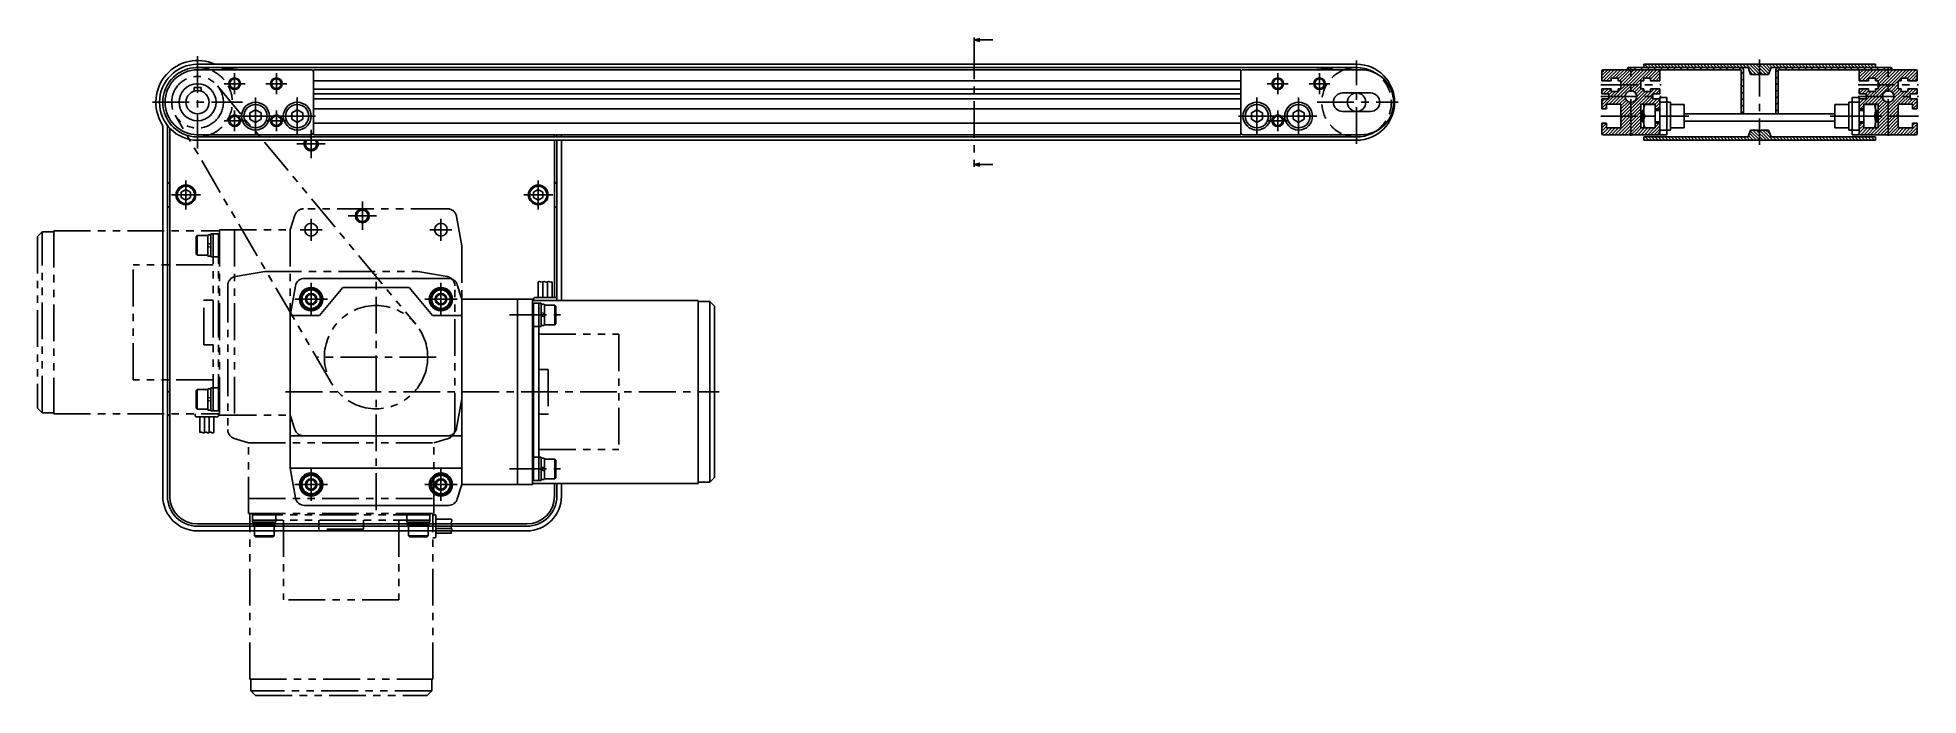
# Model space of a CAD drawing. Extents: x 0 to 1146, y -8 to 613.
# Drawn here: x 335 to 1146, y 0 to 284 of the extents above; entities that cross this region are included whole.
import ezdxf

# ---------------------------------------------------------------- set-up
doc = ezdxf.new("R2010")
doc.units = 0
doc.header["$LTSCALE"] = 0.5
for name, pattern in [('CENTER', [50.8, 31.75, -6.35, 6.35, -6.35]), ('DASHED', [19.05, 12.7, -6.35]), ('PHANTOM', [63.5, 31.75, -6.35, 6.35, -6.35, 6.35, -6.35])]:
    doc.linetypes.add(name, pattern=pattern)
doc.layers.get('0').update_dxf_attribs({"linetype": 'CONTINUOUS'})
for name, color, linetype in [('MSM_CENTER', 1, 'CENTER'), ('MSM_CONTINUOUS', 7, 'CONTINUOUS'), ('MSM_DASHED', 4, 'DASHED'), ('MSM_IMAGINARY', 6, 'PHANTOM'), ('MSM_NARROW', 5, 'CONTINUOUS')]:
    doc.layers.add(name, color=color, linetype=linetype)

# ---------------------------------------------------------------- blocks, each defined once
blk = doc.blocks.new('_OPEN30')
at = {"color": 0, "linetype": 'BYBLOCK'}
for p, q in [((-1, 0.27), (0, 0)), ((0, 0), (-1, -0.27)), ((0, 0), (-1, 0))]:
    blk.add_line(p, q, dxfattribs=at)
blk = doc.blocks.new('*U79')
at = {"layer": 'MSM_CONTINUOUS'}
blk.add_lwpolyline([(741.06, 282.9), (746.56, 282.9)], dxfattribs=at)
at = {"layer": 'MSM_CONTINUOUS', "xscale": 2.5, "yscale": 2.5, "zscale": 2.5, "rotation": 180}
blk.add_blockref('_OPEN30', (738.56, 282.9), dxfattribs=at)
blk = doc.blocks.new('*U80')
at = {"layer": 'MSM_CONTINUOUS'}
blk.add_lwpolyline([(741.06, 229.1), (746.56, 229.1)], dxfattribs=at)
at = {"layer": 'MSM_CONTINUOUS', "xscale": 2.5, "yscale": 2.5, "zscale": 2.5, "rotation": 180}
blk.add_blockref('_OPEN30', (738.56, 229.1), dxfattribs=at)

msp = doc.modelspace()

# ---------------------------------------------------------------- linework, layer by layer
at = {"layer": 'MSM_CENTER'}
for p, q in [((403.52, 275.9), (403.52, 236.1)), ((738.56, 281.9), (738.56, 230.1)), ((419.52, 268.5), (419.52, 259.5)), ((437.52, 268.5), (437.52, 259.5)), ((869.52, 268.5), (869.52, 259.5)), ((887.52, 268.5), (887.52, 259.5)), ((903.52, 238), (903.52, 274)), ((1021.89, 241.5), (1021.89, 270.5)), ((1077.39, 274.4), (1077.39, 237.6)), ((1132.89, 241.5), (1132.89, 270.5)), ((415.02, 264), (424.02, 264)), ((433.02, 264), (442.02, 264)), ((865.02, 264), (874.02, 264)), ((883.02, 264), (892.02, 264)), ((1008.89, 263.5), (1034.89, 263.5)), ((1119.89, 263.5), (1145.89, 263.5)), ((384.07, 256), (422.97, 256)), ((419.52, 252.5), (419.52, 243.5)), ((428.52, 258), (428.52, 242)), ((437.52, 252.5), (437.52, 243.5)), ((446.52, 258), (446.52, 242)), ((860.52, 258), (860.52, 242)), ((869.52, 252.5), (869.52, 243.5)), ((878.52, 258), (878.52, 242)), ((886.52, 256), (921.52, 256)), ((1008.89, 258.5), (1034.89, 258.5)), ((1119.89, 258.5), (1145.89, 258.5)), ((415.02, 248), (424.02, 248)), ((420.52, 250), (436.52, 250)), ((433.02, 248), (442.02, 248)), ((438.52, 250), (454.52, 250)), ((452.52, 231.9), (452.52, 244.1)), ((852.52, 250), (868.52, 250)), ((865.02, 248), (874.02, 248)), ((870.52, 250), (886.52, 250)), ((1008.89, 250), (1046.89, 250)), ((1107.89, 250), (1145.89, 250)), ((458.62, 238), (446.42, 238)), ((398.52, 209.75), (398.52, 222.25)), ((550.52, 209.75), (550.52, 222.25)), ((404.77, 216), (392.27, 216)), ((474.62, 200.9), (474.62, 213.1)), ((556.77, 216), (544.27, 216)), ((452.52, 196.25), (452.52, 205.75)), ((480.72, 207), (468.52, 207)), ((508.52, 196.25), (508.52, 205.75)), ((447.77, 201), (457.27, 201)), ((503.77, 201), (513.27, 201)), ((480.52, 80), (480.52, 182)), ((459.52, 171), (445.52, 171)), ((452.52, 164), (452.52, 178)), ((501.52, 171), (515.52, 171)), ((508.52, 164), (508.52, 178)), ((538.13, 164.23), (560.13, 164.23)), ((541.52, 164.23), (548.52, 164.23)), ((506.52, 146), (454.52, 146)), ((441.52, 131), (628.52, 131)), ((452.52, 84), (452.52, 98)), ((508.52, 84), (508.52, 98)), ((538.13, 97.77), (560.13, 97.77)), ((541.52, 97.77), (548.52, 97.77)), ((459.52, 91), (445.52, 91)), ((515.52, 91), (501.52, 91))]:
    msp.add_line(p, q, dxfattribs=at)
at = {"layer": 'MSM_CONTINUOUS'}
for p, q in [((738.56, 281.9), (738.56, 283.9)), ((403.52, 272.4), (903.52, 272.4)), ((903.52, 271), (403.52, 271)), ((403.52, 270), (452.52, 270)), ((422.42, 270.99), (413.97, 270.26)), ((413.97, 270.26), (413.99, 270)), ((453.52, 270), (853.52, 270)), ((453.52, 270), (453.52, 242)), ((853.52, 270), (853.52, 242)), ((905.52, 270), (854.52, 270)), ((884.63, 270.99), (893.08, 270.26)), ((893.06, 270), (893.08, 270.26)), ((1009.39, 265.25), (1009.39, 269.5)), ((1069.39, 270), (1009.89, 270)), ((1020.39, 270), (1020.39, 270.5)), ((1020.89, 271), (1072.39, 271)), ((1027.39, 272.4), (1127.39, 272.4)), ((1027.39, 271), (1027.39, 272.4)), ((1034.39, 269.5), (1034.39, 265.25)), ((1069.39, 251), (1069.39, 270)), ((1070.39, 251), (1070.39, 270)), ((1073.49, 268), (1072.39, 271)), ((1076.89, 268), (1073.49, 268)), ((1081.29, 268), (1077.89, 268)), ((1082.39, 271), (1081.29, 268)), ((1082.39, 271), (1133.89, 271)), ((1084.39, 270), (1084.39, 251)), ((1085.39, 270), (1085.39, 251)), ((1144.89, 270), (1085.39, 270)), ((1120.39, 269.5), (1120.39, 265.25)), ((1127.39, 271), (1127.39, 272.4)), ((1134.39, 270.5), (1134.39, 270)), ((1145.39, 265.25), (1145.39, 269.5)), ((402.02, 262.4), (405.02, 262.4)), ((402.02, 260.77), (402.02, 262.4)), ((405.02, 260.77), (405.02, 262.4)), ((453.52, 265.2), (853.52, 265.2)), ((453.52, 261.7), (853.52, 261.7)), ((909.52, 260), (897.52, 260)), ((1009.39, 265.25), (1013.39, 265.25)), ((1013.39, 261.75), (1009.39, 261.75)), ((1009.39, 259.6), (1009.39, 261.75)), ((1013.39, 265.25), (1013.39, 266.35)), ((1013.39, 266.35), (1016.39, 266.35)), ((1013.39, 260.65), (1013.39, 261.75)), ((1016.39, 260.65), (1013.39, 260.65)), ((1016.39, 266.35), (1016.39, 265.25)), ((1016.39, 265.25), (1017.59, 265.25)), ((1017.59, 261.75), (1016.39, 261.75)), ((1016.39, 261.75), (1016.39, 260.65)), ((1017.59, 265.25), (1017.59, 261.75)), ((1026.19, 261.75), (1026.19, 265.25)), ((1026.19, 265.25), (1027.39, 265.25)), ((1027.39, 261.75), (1026.19, 261.75)), ((1027.39, 265.25), (1027.39, 266.35)), ((1027.39, 266.35), (1030.39, 266.35)), ((1027.39, 260.65), (1027.39, 261.75)), ((1030.39, 260.65), (1027.39, 260.65)), ((1030.39, 266.35), (1030.39, 265.25)), ((1030.39, 265.25), (1034.39, 265.25)), ((1034.39, 261.75), (1030.39, 261.75)), ((1030.39, 261.75), (1030.39, 260.65)), ((1034.39, 261.75), (1034.39, 259.6)), ((1124.39, 265.25), (1120.39, 265.25)), ((1120.39, 261.75), (1120.39, 259.6)), ((1120.39, 261.75), (1124.39, 261.75)), ((1127.39, 266.35), (1124.39, 266.35)), ((1124.39, 266.35), (1124.39, 265.25)), ((1124.39, 261.75), (1124.39, 260.65)), ((1124.39, 260.65), (1127.39, 260.65)), ((1127.39, 265.25), (1127.39, 266.35)), ((1128.59, 265.25), (1127.39, 265.25)), ((1127.39, 260.65), (1127.39, 261.75)), ((1127.39, 261.75), (1128.59, 261.75)), ((1128.59, 261.75), (1128.59, 265.25)), ((1138.39, 265.25), (1137.19, 265.25)), ((1137.19, 265.25), (1137.19, 261.75)), ((1137.19, 261.75), (1138.39, 261.75)), ((1141.39, 266.35), (1138.39, 266.35)), ((1138.39, 266.35), (1138.39, 265.25)), ((1138.39, 261.75), (1138.39, 260.65)), ((1138.39, 260.65), (1141.39, 260.65)), ((1141.39, 265.25), (1141.39, 266.35)), ((1145.39, 265.25), (1141.39, 265.25)), ((1141.39, 260.65), (1141.39, 261.75)), ((1141.39, 261.75), (1145.39, 261.75)), ((1145.39, 259.6), (1145.39, 261.75)), ((428.52, 252.75), (426.14, 251.37)), ((428.52, 252.75), (430.9, 251.37)), ((446.52, 252.75), (444.14, 251.37)), ((446.52, 252.75), (448.9, 251.37)), ((453.52, 259.6), (853.52, 259.6)), ((453.52, 257.4), (853.52, 257.4)), ((453.52, 253.1), (853.52, 253.1)), ((860.52, 252.75), (858.14, 251.37)), ((860.52, 252.75), (862.9, 251.37)), ((878.52, 252.75), (876.14, 251.37)), ((878.52, 252.75), (880.9, 251.37)), ((909.52, 252), (897.52, 252)), ((1009.39, 259.6), (1012.39, 259.6)), ((1012.39, 257.4), (1009.39, 257.4)), ((1009.39, 253.1), (1009.39, 257.4)), ((1009.39, 253.1), (1011.39, 253.1)), ((1011.39, 253.1), (1011.39, 255.1)), ((1011.39, 255.1), (1017.59, 255.1)), ((1012.39, 259.6), (1012.39, 257.4)), ((1017.59, 255.1), (1017.59, 244.9)), ((1026.19, 244.9), (1026.19, 255.1)), ((1026.19, 255.1), (1032.39, 255.1)), ((1026.89, 252.46), (1027.39, 252.96)), ((1026.89, 252.46), (1026.89, 247.54)), ((1027.39, 245), (1027.39, 255)), ((1027.39, 255), (1032.39, 255)), ((1031.39, 257.4), (1031.39, 259.6)), ((1031.39, 259.6), (1034.39, 259.6)), ((1034.39, 257.4), (1031.39, 257.4)), ((1032.39, 255.1), (1032.39, 244.9)), ((1032.39, 253.1), (1034.39, 253.1)), ((1034.39, 253), (1032.39, 253)), ((1034.39, 258), (1034.39, 242)), ((1034.39, 258), (1037.39, 258)), ((1034.39, 256), (1037.39, 256)), ((1037.39, 242), (1037.39, 258)), ((1038.89, 256.1), (1037.39, 256.1)), ((1038.89, 256.1), (1038.89, 243.9)), ((1044.89, 255), (1038.89, 255)), ((1044.89, 245), (1044.89, 255)), ((1109.89, 255), (1115.89, 255)), ((1109.89, 245), (1109.89, 255)), ((1115.89, 256.1), (1117.39, 256.1)), ((1115.89, 256.1), (1115.89, 243.9)), ((1120.39, 258), (1117.39, 258)), ((1117.39, 242), (1117.39, 258)), ((1120.39, 256), (1117.39, 256)), ((1123.39, 259.6), (1120.39, 259.6)), ((1120.39, 258), (1120.39, 242)), ((1120.39, 257.4), (1123.39, 257.4)), ((1122.39, 253.1), (1120.39, 253.1)), ((1120.39, 253), (1122.39, 253)), ((1128.59, 255.1), (1122.39, 255.1)), ((1122.39, 255.1), (1122.39, 244.9)), ((1127.39, 255), (1122.39, 255)), ((1123.39, 257.4), (1123.39, 259.6)), ((1127.39, 245), (1127.39, 255)), ((1127.89, 252.46), (1127.39, 252.96)), ((1127.89, 252.46), (1127.89, 247.54)), ((1128.59, 244.9), (1128.59, 255.1)), ((1143.39, 255.1), (1137.19, 255.1)), ((1137.19, 255.1), (1137.19, 244.9)), ((1145.39, 259.6), (1142.39, 259.6)), ((1142.39, 259.6), (1142.39, 257.4)), ((1142.39, 257.4), (1145.39, 257.4)), ((1143.39, 253.1), (1143.39, 255.1)), ((1145.39, 253.1), (1143.39, 253.1)), ((1145.39, 253.1), (1145.39, 257.4)), ((388.52, 245.18), (388.52, 86)), ((390.52, 245.18), (390.52, 86)), ((391.52, 86), (391.52, 244.82)), ((426.14, 248.63), (426.14, 251.37)), ((428.52, 247.25), (426.14, 248.63)), ((430.9, 248.63), (428.52, 247.25)), ((430.9, 251.37), (430.9, 248.63)), ((444.14, 248.63), (444.14, 251.37)), ((446.52, 247.25), (444.14, 248.63)), ((448.9, 248.63), (446.52, 247.25)), ((448.9, 251.37), (448.9, 248.63)), ((453.52, 246.9), (853.52, 246.9)), ((858.14, 248.63), (858.14, 251.37)), ((860.52, 247.25), (858.14, 248.63)), ((862.9, 248.63), (860.52, 247.25)), ((862.9, 251.37), (862.9, 248.63)), ((876.14, 248.63), (876.14, 251.37)), ((878.52, 247.25), (876.14, 248.63)), ((880.9, 248.63), (878.52, 247.25)), ((880.9, 251.37), (880.9, 248.63)), ((1011.39, 246.9), (1009.39, 246.9)), ((1009.39, 242.5), (1009.39, 246.9)), ((1011.39, 244.9), (1011.39, 246.9)), ((1017.59, 244.9), (1011.39, 244.9)), ((1032.39, 244.9), (1026.19, 244.9)), ((1026.89, 247.54), (1027.39, 247.04)), ((1027.39, 245), (1032.39, 245)), ((1032.39, 250), (1027.83, 250)), ((1032.39, 247), (1034.39, 247)), ((1034.39, 246.9), (1032.39, 246.9)), ((1037.39, 244), (1034.39, 244)), ((1037.39, 243.9), (1038.89, 243.9)), ((1038.89, 245), (1044.89, 245)), ((1109.89, 251), (1044.89, 251)), ((1109.89, 247.8), (1044.89, 247.8)), ((1072.39, 241), (1073.49, 244)), ((1073.49, 244), (1076.89, 244)), ((1077.89, 244), (1081.29, 244)), ((1081.29, 244), (1082.39, 241)), ((1115.89, 245), (1109.89, 245)), ((1117.39, 243.9), (1115.89, 243.9)), ((1117.39, 244), (1120.39, 244)), ((1122.39, 247), (1120.39, 247)), ((1120.39, 246.9), (1122.39, 246.9)), ((1122.39, 250), (1126.94, 250)), ((1127.39, 245), (1122.39, 245)), ((1122.39, 244.9), (1128.59, 244.9)), ((1127.89, 247.54), (1127.39, 247.04)), ((1137.19, 244.9), (1143.39, 244.9)), ((1143.39, 244.9), (1143.39, 246.9)), ((1143.39, 246.9), (1145.39, 246.9)), ((1145.39, 242.5), (1145.39, 246.9)), ((403.52, 242), (452.52, 242)), ((403.52, 241), (903.52, 241)), ((903.52, 239.6), (403.52, 239.6)), ((545.52, 241), (413.47, 241)), ((453.52, 242), (853.52, 242)), ((557.52, 241), (557.52, 242)), ((557.52, 171.8), (557.52, 239.6)), ((558.52, 241), (558.52, 242)), ((558.52, 170.5), (558.52, 239.6)), ((560.52, 241), (560.52, 242)), ((560.52, 170.5), (560.52, 239.6)), ((905.52, 242), (854.52, 242)), ((888.52, 242), (903.52, 242)), ((1033.89, 242), (1009.89, 242)), ((1072.39, 241), (1027.39, 241)), ((1027.39, 239.6), (1027.39, 241)), ((1127.39, 239.6), (1027.39, 239.6)), ((1037.39, 242), (1034.39, 242)), ((1127.39, 241), (1082.39, 241)), ((1117.39, 242), (1120.39, 242)), ((1120.89, 242), (1144.89, 242)), ((1127.39, 239.6), (1127.39, 241)), ((738.56, 228.1), (738.56, 230.1)), ((398.52, 218.31), (396.52, 217.15)), ((396.52, 217.15), (396.52, 214.85)), ((396.52, 214.85), (398.52, 213.69)), ((400.52, 217.15), (398.52, 218.31)), ((398.52, 213.69), (400.52, 214.85)), ((400.52, 214.85), (400.52, 217.15)), ((550.52, 218.31), (548.52, 217.15)), ((548.52, 217.15), (548.52, 214.85)), ((548.52, 214.85), (550.52, 213.69)), ((552.52, 217.15), (550.52, 218.31)), ((550.52, 213.69), (552.52, 214.85)), ((552.52, 214.85), (552.52, 217.15)), ((511.77, 180), (449.7, 180)), ((550.52, 171.8), (550.52, 178.55)), ((552.52, 171.8), (552.52, 178.55)), ((554.52, 171.8), (554.52, 178.55)), ((556.52, 171.8), (556.52, 178.55)), ((445.76, 176.69), (443.52, 164)), ((452.52, 175.62), (448.52, 173.31)), ((448.52, 173.31), (448.52, 168.69)), ((456.52, 173.31), (452.52, 175.62)), ((456.19, 164), (466.26, 176)), ((456.52, 168.69), (456.52, 173.31)), ((494.79, 176), (466.26, 176)), ((504.86, 164), (494.79, 176)), ((508.52, 175.62), (504.52, 173.31)), ((504.52, 173.31), (504.52, 168.69)), ((512.52, 173.31), (508.52, 175.62)), ((512.52, 168.69), (512.52, 173.31)), ((517.52, 171), (515.58, 177.2)), ((517.52, 91), (517.52, 171)), ((548.02, 171), (517.52, 171)), ((541.52, 91), (541.52, 171)), ((548.02, 91), (548.02, 171)), ((619.52, 170.5), (548.02, 170.5)), ((548.52, 170.5), (548.52, 171.3)), ((558.02, 171.8), (549.02, 171.8)), ((619.52, 91.5), (619.52, 170.5)), ((443.52, 98), (443.52, 164)), ((456.19, 164), (443.52, 164)), ((448.52, 168.69), (452.52, 166.38)), ((452.52, 166.38), (456.52, 168.69)), ((504.52, 168.69), (508.52, 166.38)), ((504.86, 164), (517.52, 164)), ((508.52, 166.38), (512.52, 168.69)), ((551.82, 169.23), (548.02, 169.23)), ((548.52, 169.23), (548.52, 92.77)), ((550.82, 164.23), (548.52, 164.23)), ((550.82, 169.23), (550.82, 92.77)), ((551.82, 159.23), (551.82, 169.23)), ((553.12, 168.83), (551.82, 168.83)), ((553.13, 164.76), (551.83, 165.04)), ((553.13, 163.43), (551.83, 163.71)), ((553.13, 159.63), (553.13, 168.83)), ((553.13, 168.48), (557.63, 168.48)), ((558.13, 167.98), (557.63, 168.48)), ((557.63, 168.48), (557.63, 159.98)), ((558.13, 167.98), (558.13, 160.48)), ((624.52, 170), (619.52, 170)), ((624.52, 170), (624.52, 92)), ((626.52, 168), (624.52, 170)), ((626.52, 94), (626.52, 168)), ((551.82, 159.23), (548.02, 159.23)), ((553.12, 159.63), (551.82, 159.63)), ((553.13, 159.98), (557.63, 159.98)), ((558.13, 160.48), (557.63, 159.98)), ((443.52, 112), (517.52, 112)), ((443.52, 98), (517.52, 98)), ((445.76, 85.31), (443.52, 98)), ((551.82, 102.77), (548.02, 102.77)), ((550.82, 97.77), (548.52, 97.77)), ((551.82, 92.77), (551.82, 102.77)), ((553.12, 102.37), (551.82, 102.37)), ((553.13, 98.29), (551.83, 98.57)), ((553.13, 93.17), (553.13, 102.37)), ((553.13, 102.02), (557.63, 102.02)), ((558.13, 101.52), (557.63, 102.02)), ((557.63, 93.52), (557.63, 102.02)), ((558.13, 101.52), (558.13, 94.02)), ((452.52, 95.62), (448.52, 93.31)), ((448.52, 93.31), (448.52, 88.69)), ((456.52, 93.31), (452.52, 95.62)), ((456.52, 88.69), (456.52, 93.31)), ((508.52, 95.62), (504.52, 93.31)), ((504.52, 93.31), (504.52, 88.69)), ((512.52, 93.31), (508.52, 95.62)), ((512.52, 88.69), (512.52, 93.31)), ((517.52, 91), (515.58, 84.8)), ((548.02, 91), (517.52, 91)), ((551.82, 92.77), (548.02, 92.77)), ((619.52, 91.5), (548.02, 91.5)), ((553.12, 93.17), (551.82, 93.17)), ((553.13, 96.96), (551.83, 97.24)), ((553.13, 93.52), (557.63, 93.52)), ((557.52, 86), (557.52, 91.5)), ((558.13, 94.02), (557.63, 93.52)), ((558.52, 86), (558.52, 91.5)), ((560.52, 86), (560.52, 91.5)), ((624.52, 92), (619.52, 92)), ((624.52, 92), (626.52, 94)), ((448.52, 88.69), (452.52, 86.38)), ((449.7, 82), (511.77, 82)), ((452.52, 86.38), (456.52, 88.69)), ((504.52, 88.69), (508.52, 86.38)), ((508.52, 86.38), (512.52, 88.69)), ((545.52, 74), (403.52, 74)), ((403.52, 73), (545.52, 73)), ((403.52, 71), (545.52, 71))]:
    msp.add_line(p, q, dxfattribs=at)
for centre, radius in [((403.52, 256), 8), ((403.52, 256), 5), ((419.52, 264), 2.07), ((437.52, 264), 2.07), ((869.52, 264), 2.07), ((887.52, 264), 2.07), ((903.52, 256), 4), ((1021.89, 258.5), 2.5), ((1132.89, 258.5), 2.5), ((428.52, 250), 6), ((428.52, 250), 5), ((446.52, 250), 6), ((446.52, 250), 5), ((860.52, 250), 6), ((860.52, 250), 5), ((878.52, 250), 6), ((878.52, 250), 5), ((419.52, 248), 2.07), ((437.52, 248), 2.07), ((869.52, 248), 2.07), ((398.52, 216), 4.25), ((398.52, 216), 3.75), ((550.52, 216), 4.25), ((550.52, 216), 3.75), ((452.52, 201), 2.75), ((474.62, 207), 2.46), ((508.52, 201), 2.75), ((452.52, 171), 5), ((452.52, 171), 4), ((452.52, 171), 2.5), ((508.52, 171), 5), ((508.52, 171), 4), ((508.52, 171), 2.5), ((452.52, 91), 5), ((452.52, 91), 4), ((452.52, 91), 2.07), ((508.52, 91), 5), ((508.52, 91), 4), ((508.52, 91), 2.07)]:
    msp.add_circle(centre, radius, dxfattribs=at)
for centre, radius, start, end in [((403.52, 256), 18, 65.65935, 211.00272), ((403.52, 256), 16.4, 90, 270), ((403.52, 256), 15, 68.96053, 291.03947), ((403.52, 256), 14, 90, 270), ((422.46, 270.5), 0.5, 90, 95), ((452.52, 269), 1, 0, 90), ((854.52, 269), 1, 90, 180), ((884.59, 270.5), 0.5, 85, 90), ((903.52, 256), 15, 56.63299, 111.03947), ((903.52, 256), 16.4, 270, 90), ((905.52, 256), 14, 270, 90), ((1009.89, 269.5), 0.5, 90, 180), ((1020.89, 270.5), 0.5, 90, 180), ((1033.89, 269.5), 0.5, 0, 90), ((1069.39, 270), 1, 0, 90), ((1077.39, 268), 0.5, 0, 180), ((1085.39, 270), 1, 90, 180), ((1120.89, 269.5), 0.5, 90, 180), ((1133.89, 270.5), 0.5, 0, 90), ((1144.89, 269.5), 0.5, 0, 90), ((897.52, 256), 4, 90, 270), ((909.52, 256), 4, 270, 90), ((1034.61, 252.5), 7.22, 159.74384, 200.25616), ((1120.16, 252.5), 7.22, 339.74384, 20.25616), ((385.52, 245.18), 3, 0, 31.00272), ((385.52, 245.18), 5, 0, 10.76835), ((903.52, 256), 15, 248.96053, 303.36701), ((1034.61, 247.5), 7.22, 159.74384, 200.25616), ((1077.39, 244), 0.5, 180, 0), ((1120.16, 247.5), 7.22, 339.74384, 20.25616), ((452.52, 238), 3, 147.76905, 32.23095), ((452.52, 243), 1, 270, 0), ((854.52, 243), 1, 180, 270), ((1009.89, 242.5), 0.5, 180, 270), ((1033.89, 242.5), 0.5, 270, 0), ((1120.89, 242.5), 0.5, 180, 270), ((1144.89, 242.5), 0.5, 270, 0), ((391.52, 222), 1, 180, 270), ((557.52, 222), 1, 270, 0), ((391.52, 210), 1, 90, 180), ((557.52, 210), 1, 0, 90), ((449.7, 176), 4, 90, 170), ((511.77, 176), 4, 17.39751, 90), ((452.52, 171), 4.6, 150.40815, 209.59185), ((452.52, 171), 4.6, 90.40815, 149.59185), ((452.52, 171), 4.6, 30.40815, 89.59185), ((452.52, 171), 4.6, 330.40815, 29.59185), ((508.52, 171), 4.6, 150.40815, 209.59185), ((508.52, 171), 4.6, 90.40815, 149.59185), ((508.52, 171), 4.6, 30.40815, 89.59185), ((508.52, 171), 4.6, 330.40815, 29.59185), ((549.02, 171.3), 0.5, 90, 180), ((558.02, 171.3), 0.5, 0, 90), ((452.52, 171), 4.6, 210.40815, 269.59185), ((452.52, 171), 4.6, 270.40815, 329.59185), ((508.52, 171), 4.6, 210.40815, 269.59185), ((508.52, 171), 4.6, 270.40815, 329.59185), ((391.52, 131.92), 1, 180, 260.40593), ((390.52, 126), 5, 78.46304, 80.40593), ((391.52, 120.08), 1, 99.59407, 180), ((390.52, 126), 5, 279.59407, 281.53696), ((452.52, 91), 4.6, 150.40815, 209.59185), ((452.52, 91), 4.6, 90.40815, 149.59185), ((452.52, 91), 4.6, 30.40815, 89.59185), ((452.52, 91), 4.6, 330.40815, 29.59185), ((508.52, 91), 4.6, 150.40815, 209.59185), ((508.52, 91), 4.6, 90.40815, 149.59185), ((508.52, 91), 4.6, 30.40815, 89.59185), ((508.52, 91), 4.6, 330.40815, 29.59185), ((403.52, 86), 15, 180, 270), ((403.52, 86), 13, 180, 270), ((403.52, 86), 12, 180, 270), ((449.7, 86), 4, 190, 270), ((452.52, 91), 4.6, 210.40815, 269.59185), ((452.52, 91), 4.6, 270.40815, 329.59185), ((508.52, 91), 4.6, 210.40815, 269.59185), ((508.52, 91), 4.6, 270.40815, 329.59185), ((511.77, 86), 4, 270, 342.60249), ((545.52, 86), 12, 270, 0), ((545.52, 86), 13, 270, 0), ((545.52, 86), 15, 270, 0)]:
    msp.add_arc(centre, radius, start, end, dxfattribs=at)
at = {"layer": 'MSM_DASHED'}
for centre, start, end in [((403.52, 256), 291.03947, 68.96053), ((903.52, 256), 111.03947, 248.96053), ((903.52, 256), 303.36701, 56.63299)]:
    msp.add_arc(centre, 15, start, end, dxfattribs=at)
at = {"layer": 'MSM_IMAGINARY'}
for p, q in [((412.09, 263.12), (497.65, 160.25)), ((461.27, 134.78), (393.9, 250.39)), ((443.52, 201), (445.47, 207.2)), ((511.35, 210), (449.28, 210)), ((515.29, 206.69), (517.52, 194)), ((336.52, 200), (334.52, 198)), ((334.52, 198), (334.52, 124)), ((336.52, 122), (336.52, 200)), ((336.52, 200), (341.52, 200)), ((341.52, 200.5), (341.52, 121.5)), ((341.52, 200.5), (413.02, 200.5)), ((402.92, 197.98), (403.42, 198.48)), ((402.92, 190.48), (402.92, 197.98)), ((407.92, 198.48), (403.42, 198.48)), ((403.42, 198.48), (403.42, 189.98)), ((407.92, 198.83), (409.22, 198.83)), ((407.92, 198.83), (407.92, 189.63)), ((407.92, 195.04), (409.22, 194.76)), ((409.22, 199.23), (409.22, 189.23)), ((409.22, 199.23), (413.02, 199.23)), ((410.22, 122.77), (410.22, 199.23)), ((412.52, 122.77), (412.52, 199.23)), ((413.02, 201), (413.02, 121)), ((413.02, 201), (443.52, 201)), ((419.52, 201), (419.52, 121)), ((443.52, 201), (443.52, 164)), ((402.92, 190.48), (403.42, 189.98)), ((407.92, 189.98), (403.42, 189.98)), ((407.92, 193.71), (409.22, 193.43)), ((407.92, 189.63), (409.22, 189.63)), ((409.22, 189.23), (413.02, 189.23)), ((517.52, 194), (517.52, 171)), ((410.22, 185.85), (375.72, 185.85)), ((375.72, 136.15), (375.72, 185.85)), ((419.83, 180.76), (432.52, 183)), ((432.52, 183), (498.52, 183)), ((511.22, 180.76), (498.52, 183)), ((410.22, 170.64), (406.22, 170.64)), ((406.22, 151.36), (406.22, 170.64)), ((416.52, 176.82), (416.52, 114.76)), ((514.52, 114.76), (514.52, 176.82)), ((550.82, 155.85), (585.32, 155.85)), ((585.32, 155.85), (585.32, 106.15)), ((410.22, 151.36), (406.22, 151.36)), ((550.82, 140.64), (554.82, 140.64)), ((554.82, 140.64), (554.82, 121.36)), ((410.22, 136.15), (375.72, 136.15)), ((402.92, 131.52), (403.42, 132.02)), ((402.92, 124.02), (402.92, 131.52)), ((407.92, 132.02), (403.42, 132.02)), ((403.42, 123.52), (403.42, 132.02)), ((407.92, 132.37), (409.22, 132.37)), ((407.92, 132.37), (407.92, 123.17)), ((409.22, 132.77), (413.02, 132.77)), ((409.22, 132.77), (409.22, 122.77)), ((334.52, 124), (336.52, 122)), ((336.52, 122), (341.52, 122)), ((402.92, 124.02), (403.42, 123.52)), ((407.92, 123.52), (403.42, 123.52)), ((407.92, 128.57), (409.22, 128.29)), ((407.92, 127.24), (409.22, 126.96)), ((407.92, 123.17), (409.22, 123.17)), ((409.22, 122.77), (413.02, 122.77)), ((515.29, 115.31), (517.52, 128)), ((341.52, 121.5), (413.02, 121.5)), ((402.52, 120.7), (402.52, 121.5)), ((403.02, 120.2), (412.02, 120.2)), ((404.52, 120.2), (404.52, 113.45)), ((406.52, 120.2), (406.52, 113.45)), ((408.52, 120.2), (408.52, 113.45)), ((410.52, 120.2), (410.52, 113.45)), ((412.52, 121.5), (412.52, 120.7)), ((413.02, 121), (443.52, 121)), ((443.52, 121), (445.47, 114.8)), ((550.82, 121.36), (554.82, 121.36)), ((425.52, 109), (419.33, 110.94)), ((425.52, 109), (505.52, 109)), ((425.52, 78.5), (425.52, 109)), ((505.52, 109), (511.72, 110.94)), ((505.52, 78.5), (505.52, 109)), ((550.82, 106.15), (585.32, 106.15)), ((425.52, 85), (505.52, 85)), ((425.52, 78.5), (505.52, 78.5)), ((426.02, 7), (426.02, 78.5)), ((427.29, 74.7), (427.29, 78.5)), ((503.76, 78), (427.29, 78)), ((503.76, 75.7), (427.29, 75.7)), ((427.29, 74.7), (437.29, 74.7)), ((427.69, 73.4), (427.69, 74.7)), ((427.69, 73.4), (436.89, 73.4)), ((428.04, 73.4), (428.04, 68.9)), ((431.49, 73.4), (431.76, 74.7)), ((432.82, 73.4), (433.09, 74.7)), ((436.54, 73.4), (436.54, 68.9)), ((436.89, 73.4), (436.89, 74.7)), ((437.29, 74.7), (437.29, 78.5)), ((440.67, 75.7), (440.67, 41.2)), ((455.88, 75.7), (455.88, 71.7)), ((475.17, 75.7), (475.17, 71.7)), ((490.37, 75.7), (490.37, 41.2)), ((493.76, 74.7), (493.76, 78.5)), ((493.76, 74.7), (503.76, 74.7)), ((494.16, 73.4), (494.16, 74.7)), ((494.16, 73.4), (503.36, 73.4)), ((494.51, 73.4), (494.51, 68.9)), ((497.96, 73.4), (498.23, 74.7)), ((499.28, 73.4), (499.56, 74.7)), ((503.01, 73.4), (503.01, 68.9)), ((503.36, 73.4), (503.36, 74.7)), ((503.76, 74.7), (503.76, 78.5)), ((505.02, 7), (505.02, 78.5)), ((505.02, 78), (505.82, 78)), ((506.32, 68.5), (506.32, 77.5)), ((506.32, 76), (513.07, 76)), ((506.32, 74), (513.07, 74)), ((428.54, 68.4), (428.04, 68.9)), ((428.04, 68.9), (436.54, 68.9)), ((436.04, 68.4), (428.54, 68.4)), ((436.04, 68.4), (436.54, 68.9)), ((475.17, 71.7), (455.88, 71.7)), ((495.01, 68.4), (494.51, 68.9)), ((503.01, 68.9), (494.51, 68.9)), ((502.51, 68.4), (495.01, 68.4)), ((502.51, 68.4), (503.01, 68.9)), ((505.82, 68), (505.02, 68)), ((506.32, 72), (513.07, 72)), ((506.32, 70), (513.07, 70)), ((490.37, 41.2), (440.67, 41.2)), ((426.02, 7), (505.02, 7)), ((426.52, 2), (426.52, 7)), ((504.52, 2), (426.52, 2)), ((426.52, 2), (428.52, 0)), ((428.52, 0), (502.52, 0)), ((502.52, 0), (504.52, 2)), ((504.52, 2), (504.52, 7))]:
    msp.add_line(p, q, dxfattribs=at)
for centre, radius in [((403.52, 256), 11.14), ((480.52, 146), 22.28)]:
    msp.add_circle(centre, radius, dxfattribs=at)
for centre, radius, start, end in [((449.28, 206), 4, 90, 162.60249), ((511.35, 206), 4, 10, 90), ((420.52, 176.82), 4, 100, 180), ((510.52, 176.82), 4, 0, 80), ((403.02, 120.7), 0.5, 180, 270), ((412.02, 120.7), 0.5, 270, 0), ((420.52, 114.76), 4, 180, 252.60249), ((449.28, 116), 4, 197.39751, 270), ((511.35, 116), 4, 270, 350), ((510.52, 114.76), 4, 287.39751, 0), ((405.02, 112.59), 1, 60, 120), ((406.02, 114.32), 1, 240.00001, 299.99997), ((407.02, 112.59), 1, 60, 120), ((408.02, 114.32), 1, 240.00004, 299.99996), ((409.02, 112.59), 1, 60, 120), ((410.02, 114.32), 1, 240.00001, 299.99997), ((505.82, 77.5), 0.5, 0, 90), ((513.94, 74.5), 1, 150, 210), ((512.21, 75.5), 1, 330.00001, 29.99997), ((512.21, 73.5), 1, 330.00004, 29.99996), ((505.82, 68.5), 0.5, 270, 0), ((513.94, 72.5), 1, 150, 210), ((513.94, 70.5), 1, 150, 210), ((512.21, 71.5), 1, 330.00001, 29.99997)]:
    msp.add_arc(centre, radius, start, end, dxfattribs=at)
at = {"layer": 'MSM_NARROW'}
for p, q in [((1009.39, 268.94), (1010.45, 270)), ((1009.39, 267.52), (1011.86, 270)), ((1009.39, 266.11), (1013.28, 270)), ((1009.39, 253.38), (1026, 270)), ((1009.94, 265.25), (1014.69, 270)), ((1011.35, 265.25), (1016.1, 270)), ((1012.52, 255.1), (1027.42, 270)), ((1013.87, 266.35), (1017.52, 270)), ((1013.93, 255.1), (1028.83, 270)), ((1015.28, 266.35), (1018.93, 270)), ((1016.39, 266.04), (1020.35, 270)), ((1017.01, 265.25), (1021.76, 270)), ((1017.59, 264.41), (1023.18, 270)), ((1017.59, 263), (1024.59, 270)), ((1020.39, 270.04), (1021.35, 271)), ((1021.13, 260.88), (1030.25, 270)), ((1023.18, 270), (1024.18, 271)), ((1026, 270), (1027, 271)), ((1027.69, 271), (1027.39, 271.3)), ((1029.1, 271), (1027.7, 272.4)), ((1028.01, 266.35), (1031.66, 270)), ((1028.83, 270), (1029.83, 271)), ((1030.52, 271), (1029.12, 272.4)), ((1029.43, 266.35), (1033.08, 270)), ((1030.39, 265.9), (1034.29, 269.8)), ((1031.93, 271), (1030.53, 272.4)), ((1031.15, 265.25), (1034.39, 268.48)), ((1031.66, 270), (1032.66, 271)), ((1033.35, 271), (1031.95, 272.4)), ((1034.76, 271), (1033.36, 272.4)), ((1034.49, 270), (1035.49, 271)), ((1036.17, 271), (1034.77, 272.4)), ((1037.59, 271), (1036.19, 272.4)), ((1037.32, 270), (1038.32, 271)), ((1039, 271), (1037.6, 272.4)), ((1040.42, 271), (1039.02, 272.4)), ((1040.15, 270), (1041.15, 271)), ((1041.83, 271), (1040.43, 272.4)), ((1043.25, 271), (1041.85, 272.4)), ((1042.97, 270), (1043.97, 271)), ((1044.66, 271), (1043.26, 272.4)), ((1046.07, 271), (1044.67, 272.4)), ((1045.8, 270), (1046.8, 271)), ((1047.49, 271), (1046.09, 272.4)), ((1048.9, 271), (1047.5, 272.4)), ((1048.63, 270), (1049.63, 271)), ((1050.32, 271), (1048.92, 272.4)), ((1051.73, 271), (1050.33, 272.4)), ((1051.46, 270), (1052.46, 271)), ((1053.14, 271), (1051.74, 272.4)), ((1054.56, 271), (1053.16, 272.4)), ((1054.29, 270), (1055.29, 271)), ((1055.97, 271), (1054.57, 272.4)), ((1057.39, 271), (1055.99, 272.4)), ((1057.12, 270), (1058.12, 271)), ((1058.8, 271), (1057.4, 272.4)), ((1060.22, 271), (1058.82, 272.4)), ((1059.95, 270), (1060.95, 271)), ((1061.63, 271), (1060.23, 272.4)), ((1063.04, 271), (1061.64, 272.4)), ((1062.77, 270), (1063.77, 271)), ((1064.46, 271), (1063.06, 272.4)), ((1065.87, 271), (1064.47, 272.4)), ((1065.6, 270), (1066.6, 271)), ((1067.29, 271), (1065.89, 272.4)), ((1068.7, 271), (1067.3, 272.4)), ((1068.43, 270), (1069.43, 271)), ((1070.12, 271), (1068.72, 272.4)), ((1069.39, 268.13), (1070.39, 269.13)), ((1071.53, 271), (1070.13, 272.4)), ((1075.94, 268), (1071.54, 272.4)), ((1074.53, 268), (1072.88, 269.65)), ((1077.02, 268.34), (1072.96, 272.4)), ((1078.77, 268), (1074.37, 272.4)), ((1080.19, 268), (1075.79, 272.4)), ((1081.37, 268.23), (1077.2, 272.4)), ((1081.75, 269.27), (1078.61, 272.4)), ((1082.13, 270.3), (1080.03, 272.4)), ((1082.84, 271), (1081.44, 272.4)), ((1084.26, 271), (1082.86, 272.4)), ((1085.67, 271), (1084.27, 272.4)), ((1084.39, 268.98), (1085.39, 269.98)), ((1085.4, 270), (1086.4, 271)), ((1087.09, 271), (1085.69, 272.4)), ((1088.5, 271), (1087.1, 272.4)), ((1088.23, 270), (1089.23, 271)), ((1089.91, 271), (1088.51, 272.4)), ((1091.33, 271), (1089.93, 272.4)), ((1091.06, 270), (1092.06, 271)), ((1092.74, 271), (1091.34, 272.4)), ((1094.16, 271), (1092.76, 272.4)), ((1093.89, 270), (1094.89, 271)), ((1095.57, 271), (1094.17, 272.4)), ((1096.99, 271), (1095.59, 272.4)), ((1096.71, 270), (1097.71, 271)), ((1098.4, 271), (1097, 272.4)), ((1099.81, 271), (1098.41, 272.4)), ((1099.54, 270), (1100.54, 271)), ((1101.23, 271), (1099.83, 272.4)), ((1102.64, 271), (1101.24, 272.4)), ((1102.37, 270), (1103.37, 271)), ((1104.06, 271), (1102.66, 272.4)), ((1105.47, 271), (1104.07, 272.4)), ((1105.2, 270), (1106.2, 271)), ((1106.88, 271), (1105.48, 272.4)), ((1108.3, 271), (1106.9, 272.4)), ((1108.03, 270), (1109.03, 271)), ((1109.71, 271), (1108.31, 272.4)), ((1111.13, 271), (1109.73, 272.4)), ((1110.86, 270), (1111.86, 271)), ((1112.54, 271), (1111.14, 272.4)), ((1113.96, 271), (1112.56, 272.4)), ((1113.69, 270), (1114.69, 271)), ((1115.37, 271), (1113.97, 272.4)), ((1116.78, 271), (1115.38, 272.4)), ((1116.51, 270), (1117.51, 271)), ((1118.2, 271), (1116.8, 272.4)), ((1119.61, 271), (1118.21, 272.4)), ((1119.34, 270), (1120.34, 271)), ((1121.03, 271), (1119.63, 272.4)), ((1120.39, 268.22), (1122.17, 270)), ((1120.39, 266.8), (1123.58, 270)), ((1120.39, 265.39), (1125, 270)), ((1120.41, 269.65), (1120.73, 269.98)), ((1122.44, 271), (1121.04, 272.4)), ((1121.66, 265.25), (1126.41, 270)), ((1122.17, 270), (1123.17, 271)), ((1123.86, 271), (1122.46, 272.4)), ((1122.83, 255.1), (1137.73, 270)), ((1123.08, 265.25), (1127.83, 270)), ((1125.27, 271), (1123.87, 272.4)), ((1124.24, 255.1), (1139.14, 270)), ((1125, 270), (1126, 271)), ((1126.68, 271), (1125.28, 272.4)), ((1125.59, 266.35), (1129.24, 270)), ((1125.66, 255.1), (1140.56, 270)), ((1127.39, 271.71), (1126.7, 272.4)), ((1127.01, 266.35), (1130.66, 270)), ((1127.39, 265.32), (1132.07, 270)), ((1127.83, 270), (1128.83, 271)), ((1128.59, 265.1), (1133.48, 270)), ((1128.59, 263.69), (1134.9, 270)), ((1128.59, 262.27), (1136.31, 270)), ((1130.66, 270), (1131.66, 271)), ((1133.48, 270), (1134.29, 270.8)), ((1137.22, 265.25), (1141.97, 270)), ((1139.73, 266.35), (1143.38, 270)), ((1141.15, 266.35), (1144.8, 270)), ((1141.46, 265.25), (1145.39, 269.17)), ((1142.88, 265.25), (1145.39, 267.76)), ((1009.39, 260.45), (1010.68, 261.75)), ((1009.95, 259.6), (1012.1, 261.75)), ((1011.36, 259.6), (1013.39, 261.62)), ((1012.39, 259.21), (1013.83, 260.65)), ((1012.39, 257.8), (1015.24, 260.65)), ((1012.77, 265.25), (1013.39, 265.87)), ((1017.59, 247.44), (1031.9, 261.75)), ((1017.59, 250.27), (1027.97, 260.65)), ((1017.59, 248.85), (1029.38, 260.65)), ((1022.57, 260.91), (1026.19, 264.52)), ((1023.49, 260.42), (1026.19, 263.11)), ((1024.12, 259.63), (1026.24, 261.75)), ((1024.39, 258.48), (1027.39, 261.48)), ((1026.66, 255.1), (1033.31, 261.75)), ((1026.91, 265.25), (1027.39, 265.72)), ((1030.39, 261.65), (1030.48, 261.75)), ((1032.57, 265.25), (1034.39, 267.07)), ((1032.57, 259.6), (1034.39, 261.41)), ((1033.98, 265.25), (1034.39, 265.65)), ((1033.99, 259.6), (1034.39, 260)), ((1069.39, 265.3), (1070.39, 266.3)), ((1069.39, 262.47), (1070.39, 263.47)), ((1069.39, 259.64), (1070.39, 260.64)), ((1084.39, 266.16), (1085.39, 267.16)), ((1084.39, 263.33), (1085.39, 264.33)), ((1084.39, 260.5), (1085.39, 261.5)), ((1120.39, 261.14), (1120.99, 261.75)), ((1120.39, 259.73), (1122.41, 261.75)), ((1120.39, 254.07), (1126.96, 260.65)), ((1121.67, 259.6), (1123.82, 261.75)), ((1123.08, 259.6), (1124.39, 260.9)), ((1123.39, 258.49), (1125.55, 260.65)), ((1127.39, 261.07), (1128.06, 261.75)), ((1128.59, 246.72), (1143.62, 261.75)), ((1128.59, 249.55), (1139.69, 260.65)), ((1128.59, 248.13), (1141.1, 260.65)), ((1132.97, 261), (1137.19, 265.22)), ((1134.08, 260.7), (1137.19, 263.8)), ((1134.85, 260.05), (1137.19, 262.39)), ((1135.21, 257.59), (1138.39, 260.76)), ((1135.31, 259.1), (1137.96, 261.75)), ((1141.39, 260.93), (1142.2, 261.75)), ((1142.88, 259.6), (1145.03, 261.75)), ((1144.29, 265.25), (1145.39, 266.35)), ((1144.3, 259.6), (1145.39, 260.69)), ((1009.39, 256.21), (1010.58, 257.4)), ((1009.39, 254.8), (1011.99, 257.4)), ((1010.52, 253.1), (1011.39, 253.97)), ((1014.97, 242), (1026.19, 253.21)), ((1015.35, 255.1), (1019.5, 259.26)), ((1016.39, 242), (1026.19, 251.8)), ((1016.76, 255.1), (1019.48, 257.82)), ((1017.59, 254.51), (1019.97, 256.89)), ((1017.59, 253.1), (1020.76, 256.27)), ((1017.59, 251.68), (1021.9, 256)), ((1017.59, 246.03), (1026.19, 254.63)), ((1027.39, 252.46), (1026.89, 252.46)), ((1028.07, 255.1), (1031.39, 258.41)), ((1029.49, 255.1), (1031.79, 257.4)), ((1030.9, 255.1), (1033.2, 257.4)), ((1032.32, 255.1), (1034.39, 257.17)), ((1032.39, 253.75), (1034.39, 255.75)), ((1034.39, 252.46), (1032.39, 252.46)), ((1033.15, 253.1), (1034.39, 254.34)), ((1069.39, 256.81), (1070.39, 257.81)), ((1069.39, 253.98), (1070.39, 254.98)), ((1069.39, 251.16), (1070.39, 252.16)), ((1084.39, 257.67), (1085.39, 258.67)), ((1084.39, 254.84), (1085.39, 255.84)), ((1084.39, 252.01), (1085.39, 253.01)), ((1120.39, 256.9), (1120.88, 257.4)), ((1120.39, 255.49), (1122.3, 257.4)), ((1120.39, 252.46), (1122.39, 252.46)), ((1120.83, 253.1), (1122.39, 254.66)), ((1122.24, 253.1), (1122.39, 253.24)), ((1126.7, 242), (1137.19, 252.49)), ((1127.07, 255.1), (1130.39, 258.42)), ((1127.39, 252.46), (1127.89, 252.46)), ((1128.48, 255.1), (1130.69, 257.31)), ((1128.59, 253.79), (1131.34, 256.54)), ((1128.59, 250.96), (1133.8, 256.17)), ((1128.59, 252.37), (1132.29, 256.07)), ((1128.59, 245.3), (1137.19, 253.9)), ((1138.38, 255.1), (1142.39, 259.1)), ((1139.8, 255.1), (1142.39, 257.69)), ((1141.21, 255.1), (1143.51, 257.4)), ((1142.63, 255.1), (1144.93, 257.4)), ((1143.39, 254.45), (1145.39, 256.45)), ((1143.45, 253.1), (1145.39, 255.03)), ((1144.87, 253.1), (1145.39, 253.62)), ((1009.39, 246.31), (1009.98, 246.9)), ((1009.39, 244.9), (1011.39, 246.9)), ((1009.39, 243.48), (1011.39, 245.48)), ((1009.5, 242.18), (1012.22, 244.9)), ((1010.73, 242), (1013.63, 244.9)), ((1012.15, 242), (1015.05, 244.9)), ((1013.56, 242), (1016.46, 244.9)), ((1017.8, 242), (1026.19, 250.38)), ((1019.22, 242), (1026.19, 248.97)), ((1020.63, 242), (1026.19, 247.55)), ((1022.05, 242), (1026.19, 246.14)), ((1023.46, 242), (1026.36, 244.9)), ((1024.87, 242), (1027.77, 244.9)), ((1026.29, 242), (1029.19, 244.9)), ((1027.39, 247.54), (1026.89, 247.54)), ((1027.7, 242), (1030.6, 244.9)), ((1029.12, 242), (1032.02, 244.9)), ((1030.53, 242), (1034.39, 245.85)), ((1031.95, 242), (1034.39, 244.44)), ((1034.39, 247.54), (1032.39, 247.54)), ((1032.39, 246.68), (1032.6, 246.9)), ((1032.39, 245.27), (1034.02, 246.9)), ((1077.47, 239.6), (1073.38, 243.7)), ((1078.89, 239.6), (1074.49, 244)), ((1080.3, 239.6), (1075.9, 244)), ((1081.72, 239.6), (1077.7, 243.61)), ((1083.13, 239.6), (1078.73, 244)), ((1081.95, 242.2), (1080.14, 244)), ((1120.39, 247.54), (1122.39, 247.54)), ((1120.39, 245.59), (1121.7, 246.9)), ((1120.39, 244.17), (1122.39, 246.17)), ((1120.39, 242.76), (1122.53, 244.9)), ((1121.04, 242), (1123.94, 244.9)), ((1122.45, 242), (1125.35, 244.9)), ((1123.87, 242), (1126.77, 244.9)), ((1125.28, 242), (1128.18, 244.9)), ((1127.39, 247.54), (1127.89, 247.54)), ((1128.11, 242), (1137.19, 251.07)), ((1129.53, 242), (1137.19, 249.66)), ((1130.94, 242), (1137.19, 248.25)), ((1132.35, 242), (1137.19, 246.83)), ((1133.77, 242), (1137.19, 245.42)), ((1135.18, 242), (1138.08, 244.9)), ((1136.6, 242), (1139.5, 244.9)), ((1138.01, 242), (1140.91, 244.9)), ((1139.43, 242), (1142.33, 244.9)), ((1140.84, 242), (1145.39, 246.55)), ((1142.25, 242), (1145.39, 245.13)), ((1143.39, 245.96), (1144.33, 246.9)), ((1143.67, 242), (1145.39, 243.72)), ((1027.98, 239.6), (1027.39, 240.19)), ((1029.39, 239.6), (1027.99, 241)), ((1030.8, 239.6), (1029.4, 241)), ((1032.22, 239.6), (1030.82, 241)), ((1033.63, 239.6), (1032.23, 241)), ((1033.36, 242), (1034.39, 243.03)), ((1035.05, 239.6), (1033.65, 241)), ((1036.46, 239.6), (1035.06, 241)), ((1037.88, 239.6), (1036.48, 241)), ((1039.29, 239.6), (1037.89, 241)), ((1040.7, 239.6), (1039.3, 241)), ((1042.12, 239.6), (1040.72, 241)), ((1043.53, 239.6), (1042.13, 241)), ((1044.95, 239.6), (1043.55, 241)), ((1046.36, 239.6), (1044.96, 241)), ((1047.78, 239.6), (1046.38, 241)), ((1049.19, 239.6), (1047.79, 241)), ((1050.6, 239.6), (1049.2, 241)), ((1052.02, 239.6), (1050.62, 241)), ((1053.43, 239.6), (1052.03, 241)), ((1054.85, 239.6), (1053.45, 241)), ((1056.26, 239.6), (1054.86, 241)), ((1057.67, 239.6), (1056.27, 241)), ((1059.09, 239.6), (1057.69, 241)), ((1060.5, 239.6), (1059.1, 241)), ((1061.92, 239.6), (1060.52, 241)), ((1063.33, 239.6), (1061.93, 241)), ((1064.75, 239.6), (1063.35, 241)), ((1066.16, 239.6), (1064.76, 241)), ((1067.57, 239.6), (1066.17, 241)), ((1068.99, 239.6), (1067.59, 241)), ((1070.4, 239.6), (1069, 241)), ((1071.82, 239.6), (1070.42, 241)), ((1073.23, 239.6), (1071.83, 241)), ((1074.65, 239.6), (1072.62, 241.63)), ((1076.06, 239.6), (1073, 242.66)), ((1084.54, 239.6), (1083.14, 241)), ((1085.96, 239.6), (1084.56, 241)), ((1087.37, 239.6), (1085.97, 241)), ((1088.79, 239.6), (1087.39, 241)), ((1090.2, 239.6), (1088.8, 241)), ((1091.62, 239.6), (1090.22, 241)), ((1093.03, 239.6), (1091.63, 241)), ((1094.44, 239.6), (1093.04, 241)), ((1095.86, 239.6), (1094.46, 241)), ((1097.27, 239.6), (1095.87, 241)), ((1098.69, 239.6), (1097.29, 241)), ((1100.1, 239.6), (1098.7, 241)), ((1101.52, 239.6), (1100.12, 241)), ((1102.93, 239.6), (1101.53, 241)), ((1104.34, 239.6), (1102.94, 241)), ((1105.76, 239.6), (1104.36, 241)), ((1107.17, 239.6), (1105.77, 241)), ((1108.59, 239.6), (1107.19, 241)), ((1110, 239.6), (1108.6, 241)), ((1111.41, 239.6), (1110.01, 241)), ((1112.83, 239.6), (1111.43, 241)), ((1114.24, 239.6), (1112.84, 241)), ((1115.66, 239.6), (1114.26, 241)), ((1117.07, 239.6), (1115.67, 241)), ((1118.49, 239.6), (1117.09, 241)), ((1119.9, 239.6), (1118.5, 241)), ((1121.31, 239.6), (1119.91, 241)), ((1122.73, 239.6), (1121.33, 241)), ((1124.14, 239.6), (1122.74, 241)), ((1125.56, 239.6), (1124.16, 241)), ((1126.97, 239.6), (1125.57, 241)), ((1127.39, 240.6), (1126.99, 241)), ((1145.17, 242.09), (1145.3, 242.21))]:
    msp.add_line(p, q, dxfattribs=at)
for centre, radius in [((419.52, 264), 2.5), ((437.52, 264), 2.5), ((869.52, 264), 2.5), ((887.52, 264), 2.5), ((419.52, 248), 2.5), ((437.52, 248), 2.5), ((869.52, 248), 2.5), ((474.62, 207), 3), ((452.52, 171), 2.07), ((508.52, 171), 2.07), ((452.52, 91), 2.5), ((508.52, 91), 2.5)]:
    msp.add_circle(centre, radius, dxfattribs=at)
for centre, radius, start, end in [((452.52, 238), 2.46, 139.3978, 40.6022), ((551.02, 177.68), 1, 60.00001, 119.99997), ((552.02, 179.41), 1, 240, 300), ((553.02, 177.68), 1, 60.00004, 119.99996), ((554.02, 179.41), 1, 240, 300), ((555.02, 177.68), 1, 60.00001, 119.99997), ((556.02, 179.41), 1, 240, 300)]:
    msp.add_arc(centre, radius, start, end, dxfattribs=at)

# ---------------------------------------------------------------- block references
at = {"layer": 'MSM_CONTINUOUS'}
for name in ['*U79', '*U80']:
    msp.add_blockref(name, (0, 0), dxfattribs=at)

doc.saveas('drawing.dxf')
